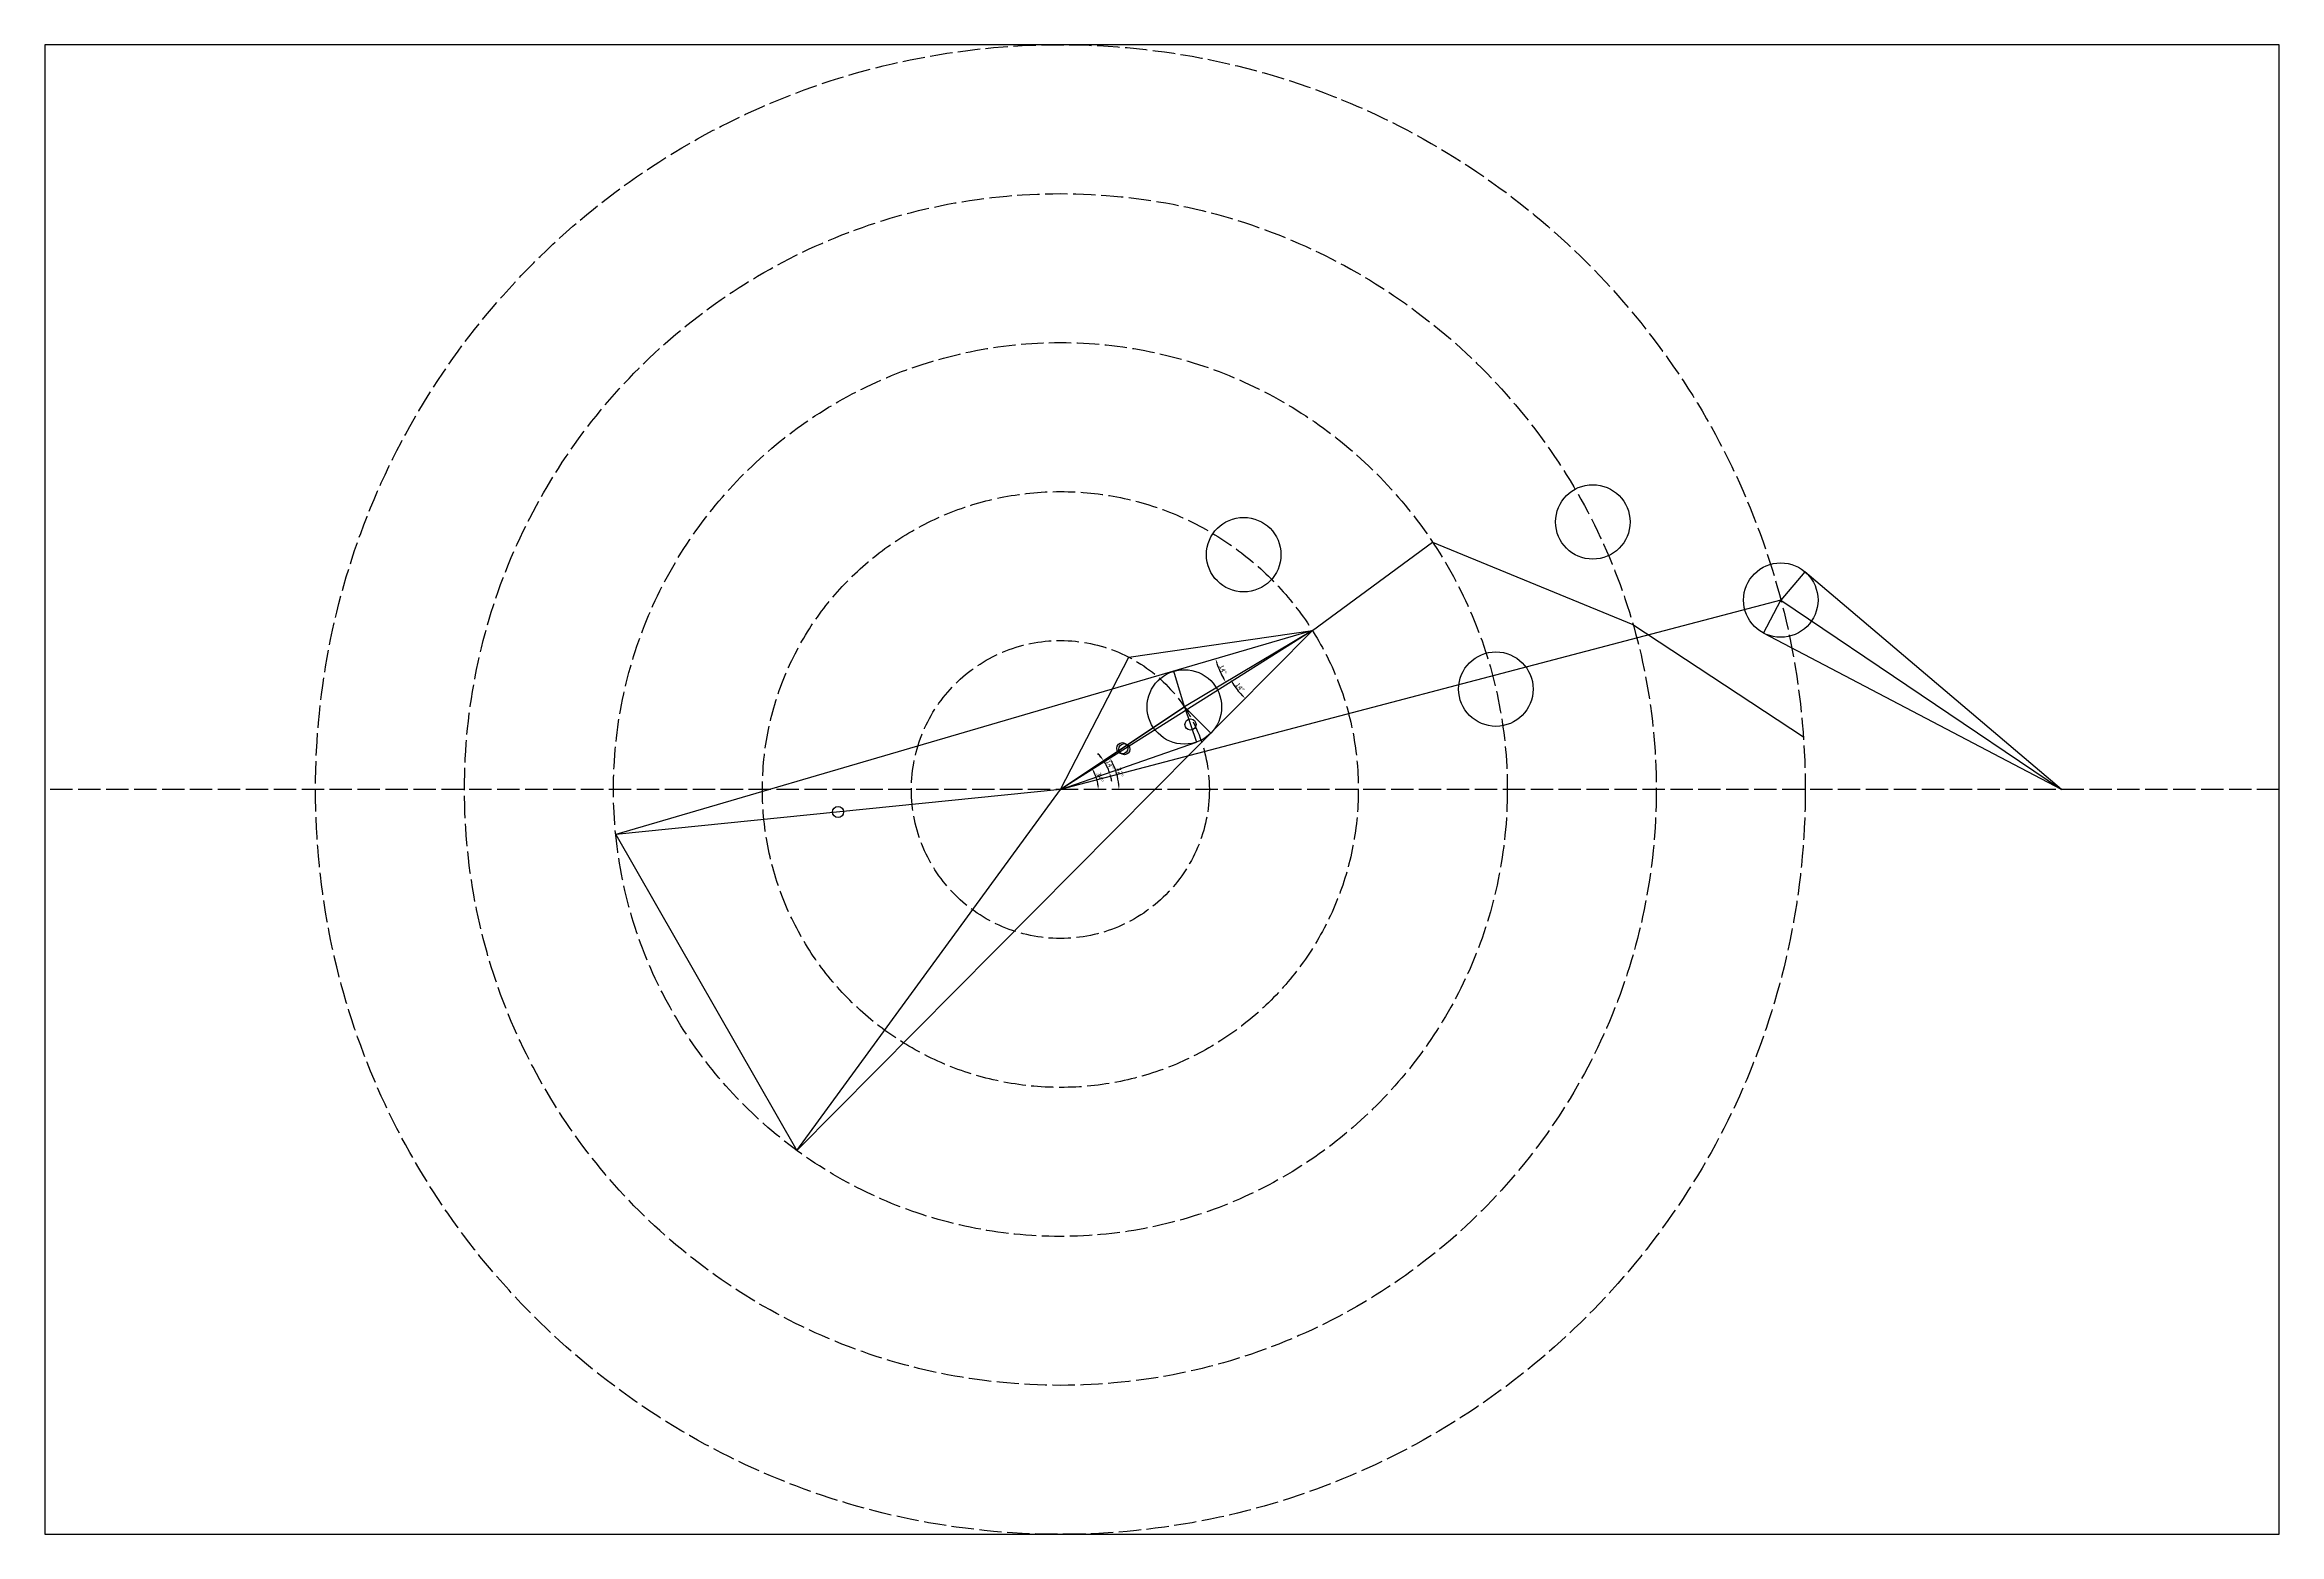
# Model space of a CAD drawing. Header units: millimetres. Extents: x 3921 to 9559, y -3868 to 8803.
# Drawn here: x 3921 to 5121, y 3555 to 4355 of the extents above; entities that cross this region are included whole.
import ezdxf

# ---------------------------------------------------------------- set-up
doc = ezdxf.new("R2010")
doc.units = ezdxf.units.MM
doc.linetypes.add('ACAD_ISO02W100', pattern=[15, 12, -3])
for name, color, linetype in [('1', 3, 'Continuous'), ('3', 6, 'Continuous'), ('极径圆', 7, 'ACAD_ISO02W100'), ('路径', 2, 'Continuous'), ('障碍物圆', 1, 'Continuous')]:
    doc.layers.add(name, color=color, linetype=linetype)
doc.styles.get("Standard").update_dxf_attribs({"font": ''})
doc.styles.get('Standard').set_extended_font_data('SimSun')
doc.dimstyles.new('ISO-25', dxfattribs={"dimtxt": 2.5, "dimasz": 2.5, "dimexe": 1.25, "dimexo": 0.625, "dimtad": 1, "dimtxsty": 'Standard', "dimcen": 2.5, "dimadec": 0, "dimazin": 0, "dimtfac": 1, "dimtmove": 0, "dimatfit": 3, "dimfxl": 1, "dimarcsym": 0})

# ---------------------------------------------------------------- blocks, each defined once
blk = doc.blocks.new('*D1')
at = {"layer": '1', "color": 0, "lineweight": -2, "transparency": 16777216}
for start, end in [(38.8041, 43.9459), (19.1849, 33.6624), (8.9014, 14.0432)]:
    blk.add_arc((4466.4, 3954.5), 27.9, start, end, dxfattribs=at)
at = {"layer": '1', "color": 0, "transparency": 16777216}
for points in [[(4488.4, 3972.2), (4487.7, 3971.8), (4489.6, 3970)], [(4493, 3961.2), (4493.8, 3961.4), (4492.7, 3963.7)]]:
    blk.add_solid(points, dxfattribs=at)
at = {"layer": 'Defpoints', "color": 0, "transparency": 16777216}
for p in [(4532.9, 3998.9), (4539.5, 3980), (4491.8, 3965.9), (4466.4, 3954.5), (4466.4, 3954.5)]:
    blk.add_point(p, dxfattribs=at)
at = {"layer": '1', "color": 0, "transparency": 16777216, "insert": (4493, 3967.8), "char_height": 2.5, "attachment_point": 5, "rotation": 296.4237}
blk.add_mtext('14°', dxfattribs=at)
blk = doc.blocks.new('*D2')
at = {"layer": '1', "color": 0, "lineweight": -2, "transparency": 16777216}
blk.add_arc((4466.4, 3954.5), 20.3, 7.0455, 26.6169, dxfattribs=at)
at = {"layer": '1', "color": 0, "transparency": 16777216}
for points in [[(4484.2, 3963.4), (4484.9, 3963.9), (4483.3, 3965.8)], [(4487, 3957.1), (4486.1, 3957), (4486.7, 3954.5)]]:
    blk.add_solid(points, dxfattribs=at)
at = {"layer": 'Defpoints', "color": 0, "transparency": 16777216}
for p in [(4532.9, 3998.9), (3920.9, 3954.5), (4466.4, 3954.5), (4486.3, 3958.5), (5120.9, 3954.5)]:
    blk.add_point(p, dxfattribs=at)
at = {"layer": '1', "color": 0, "transparency": 16777216, "insert": (4487.6, 3961), "char_height": 2.5, "attachment_point": 5, "rotation": 286.8312}
blk.add_mtext('34°', dxfattribs=at)
blk = doc.blocks.new('*D9')
at = {"layer": '3', "color": 0, "lineweight": -2, "transparency": 16777216}
blk.add_arc((4466.4, 3954.5), 31.4, 4.5589, 27.6604, dxfattribs=at)
at = {"layer": '3', "color": 0, "transparency": 16777216}
for points in [[(4493.8, 3968.9), (4494.6, 3969.3), (4493, 3971.3)], [(4498.1, 3957), (4497.3, 3957), (4497.8, 3954.5)]]:
    blk.add_solid(points, dxfattribs=at)
at = {"layer": 'Defpoints', "color": 0, "transparency": 16777216}
for p in [(4669.4, 4082.5), (4497.2, 3960.4), (3920.9, 3954.5), (4466.4, 3954.5), (5120.9, 3954.5)]:
    blk.add_point(p, dxfattribs=at)
at = {"layer": '3', "color": 0, "transparency": 16777216, "insert": (4498.4, 3963.8), "char_height": 2.5, "attachment_point": 5, "rotation": 286.1096}
blk.add_mtext('32°', dxfattribs=at)
blk = doc.blocks.new('*D12')
at = {"layer": '3', "color": 0, "lineweight": -2, "transparency": 16777216}
blk.add_arc((4601.7, 4039.8), 54.2, 198.9515, 208.1344, dxfattribs=at)
at = {"layer": '3', "color": 0, "transparency": 16777216}
for points in [[(4550.1, 4022.1), (4550.9, 4022.4), (4549.7, 4024.6)], [(4554.3, 4014.5), (4553.6, 4014.1), (4555.2, 4012.1)]]:
    blk.add_solid(points, dxfattribs=at)
at = {"layer": 'Defpoints', "color": 0, "transparency": 16777216}
for p in [(4601.7, 4039.8), (4601.7, 4039.8), (4551.2, 4020.3), (4532.9, 3998.9), (4227.6, 3930.4)]:
    blk.add_point(p, dxfattribs=at)
at = {"layer": '3', "color": 0, "transparency": 16777216, "insert": (4553.7, 4018.9), "char_height": 2.5, "attachment_point": 5, "rotation": 293.5429}
blk.add_mtext('14°', dxfattribs=at)
blk = doc.blocks.new('*D13')
at = {"layer": '3', "color": 0, "lineweight": -2, "transparency": 16777216}
blk.add_arc((4601.7, 4039.8), 51.3, 213.5711, 222.451, dxfattribs=at)
at = {"layer": '3', "color": 0, "transparency": 16777216}
for points in [[(4558.7, 4011.3), (4559.4, 4011.7), (4557.7, 4013.6)], [(4564.2, 4005.5), (4563.6, 4004.9), (4565.6, 4003.4)]]:
    blk.add_solid(points, dxfattribs=at)
at = {"layer": 'Defpoints', "color": 0, "transparency": 16777216}
for p in [(4601.7, 4039.8), (4601.7, 4039.8), (4560, 4010), (4532.9, 3998.9), (4324.9, 3760.6)]:
    blk.add_point(p, dxfattribs=at)
at = {"layer": '3', "color": 0, "transparency": 16777216, "insert": (4562.8, 4009.4), "char_height": 2.5, "attachment_point": 5, "rotation": 308.0111}
blk.add_mtext('14°', dxfattribs=at)
blk = doc.blocks.new('*D39')
at = {"color": 0, "lineweight": -2, "transparency": 16777216}
blk.add_arc((8736.2, 4094.6), 20.1, 7.1209, 100.8387, dxfattribs=at)
at = {"color": 0, "transparency": 16777216}
for points in [[(8732.5, 4114), (8732.3, 4114.8), (8730, 4113.8)], [(8756.6, 4097.1), (8755.7, 4097.1), (8756.3, 4094.6)]]:
    blk.add_solid(points, dxfattribs=at)
at = {"layer": 'Defpoints', "color": 0, "transparency": 16777216}
for p in [(8662.2, 4322.9), (8752.5, 4106.4), (8496.2, 4094.6), (8736.2, 4094.6), (8976.2, 4094.6)]:
    blk.add_point(p, dxfattribs=at)

msp = doc.modelspace()

# ---------------------------------------------------------------- linework, layer by layer
for p, q in [((3920.933, 4354.533), (3920.933, 3554.533)), ((5120.933, 4354.533), (3920.933, 4354.533)), ((5120.933, 3554.533), (5120.933, 4354.533)), ((3920.933, 3554.533), (5120.933, 3554.533))]:
    msp.add_line(p, q)
at = {"layer": '1'}
for p, q in [((4866.156, 4071.508), (4853.211, 4056.263)), ((5003.909, 3954.533), (4866.156, 4071.508)), ((4853.211, 4056.263), (4466.363, 3954.533)), ((4843.912, 4038.556), (4853.211, 4056.263)), ((4853.211, 4056.263), (5003.909, 3954.533)), ((5003.909, 3954.533), (4843.912, 4038.556)), ((4466.363, 3954.533), (4532.948, 3998.877)), ((4532.948, 3998.877), (4539.521, 3979.987)), ((4466.363, 3954.533), (4539.521, 3979.987))]:
    msp.add_line(p, q, dxfattribs=at)
for centre in [(4536.235, 3989.432), (4499.656, 3976.705)]:
    msp.add_circle(centre, 3, dxfattribs=at)
at = {"layer": '3'}
for p, q in [((4601.725, 4039.839), (4227.583, 3930.369)), ((4601.725, 4039.839), (4324.913, 3760.647)), ((4601.725, 4039.839), (4466.363, 3954.533)), ((4601.725, 4039.839), (4532.948, 3998.877)), ((4532.948, 3998.877), (4527.332, 4018.072)), ((4532.948, 3998.877), (4466.363, 3954.533)), ((4532.948, 3998.877), (4547.151, 3984.795)), ((4466.363, 3954.533), (4227.583, 3930.369)), ((4324.913, 3760.647), (4466.363, 3954.533)), ((4227.583, 3930.369), (4324.913, 3760.647))]:
    msp.add_line(p, q, dxfattribs=at)
for centre in [(4500.722, 3976.186), (4346.973, 3942.451)]:
    msp.add_circle(centre, 3, dxfattribs=at)
at = {"layer": '极径圆'}
msp.add_line((5120.933, 3954.533), (3920.933, 3954.533), dxfattribs=at)
for radius in [400, 320, 240, 160, 80]:
    msp.add_circle((4466.363, 3954.533), radius, dxfattribs=at)
at = {"layer": '路径'}
for p, q in [((4601.725, 4039.839), (4666.255, 4087.361)), ((4666.255, 4087.361), (4773.828, 4043.219)), ((4503.086, 4025.606), (4601.725, 4039.839)), ((4773.828, 4043.219), (4865.366, 3982.751)), ((4466.363, 3954.533), (4503.086, 4025.606))]:
    msp.add_line(p, q, dxfattribs=at)
at = {"layer": '障碍物圆'}
for centre in [(4752.286, 4098.228), (4564.811, 4080.66), (4853.211, 4056.263), (4700.227, 4008.454), (4532.948, 3998.877)]:
    msp.add_circle(centre, 20, dxfattribs=at)

# ---------------------------------------------------------------- dimensions: what is measured, and where the dimension line sits
dim = msp.add_angular_dim_2l(base=(8752.453, 4106.448), line1=((8662.163, 4322.927), (8736.166, 4094.621)), line2=((8976.166, 4094.621), (8496.166, 4094.621)), text=' ', dimstyle='ISO-25', override={"dimtad": 3})
dim.commit()
dim.dimension.update_dxf_attribs({"geometry": '*D39', "text_midpoint": (4658.167, 8469.378)})
at = {"layer": '1'}
for base, line1, line2, picture, middle in [((4486.318, 3958.491), ((5120.933, 3954.533), (3920.933, 3954.533)), ((4466.363, 3954.533), (4532.948, 3998.877)), '*D2', (4487.63, 3960.966)), ((4491.819, 3965.872), ((4466.363, 3954.533), (4532.948, 3998.877)), ((4466.363, 3954.533), (4539.521, 3979.987)), '*D1', (4492.998, 3967.768))]:
    dim = msp.add_angular_dim_2l(base=base, line1=line1, line2=line2, dimstyle='ISO-25', dxfattribs=at)
    dim.commit()
    dim.dimension.update_dxf_attribs({"geometry": picture, "text_midpoint": middle})
at = {"layer": '3'}
for base, line1, line2, picture, middle in [((4497.241, 3960.389), ((4669.406, 4082.491), (4466.363, 3954.533)), ((5120.933, 3954.533), (3920.933, 3954.533)), '*D9', (4498.358, 3963.774)), ((4551.162, 4020.296), ((4601.725, 4039.839), (4532.948, 3998.877)), ((4601.725, 4039.839), (4227.583, 3930.369)), '*D12', (4553.748, 4018.935)), ((4560.038, 4009.993), ((4601.725, 4039.839), (4324.913, 3760.647)), ((4601.725, 4039.839), (4532.948, 3998.877)), '*D13', (4562.807, 4009.42))]:
    dim = msp.add_angular_dim_2l(base=base, line1=line1, line2=line2, dimstyle='ISO-25', dxfattribs=at)
    dim.commit()
    dim.dimension.update_dxf_attribs({"geometry": picture, "text_midpoint": middle})

doc.saveas('drawing.dxf')
